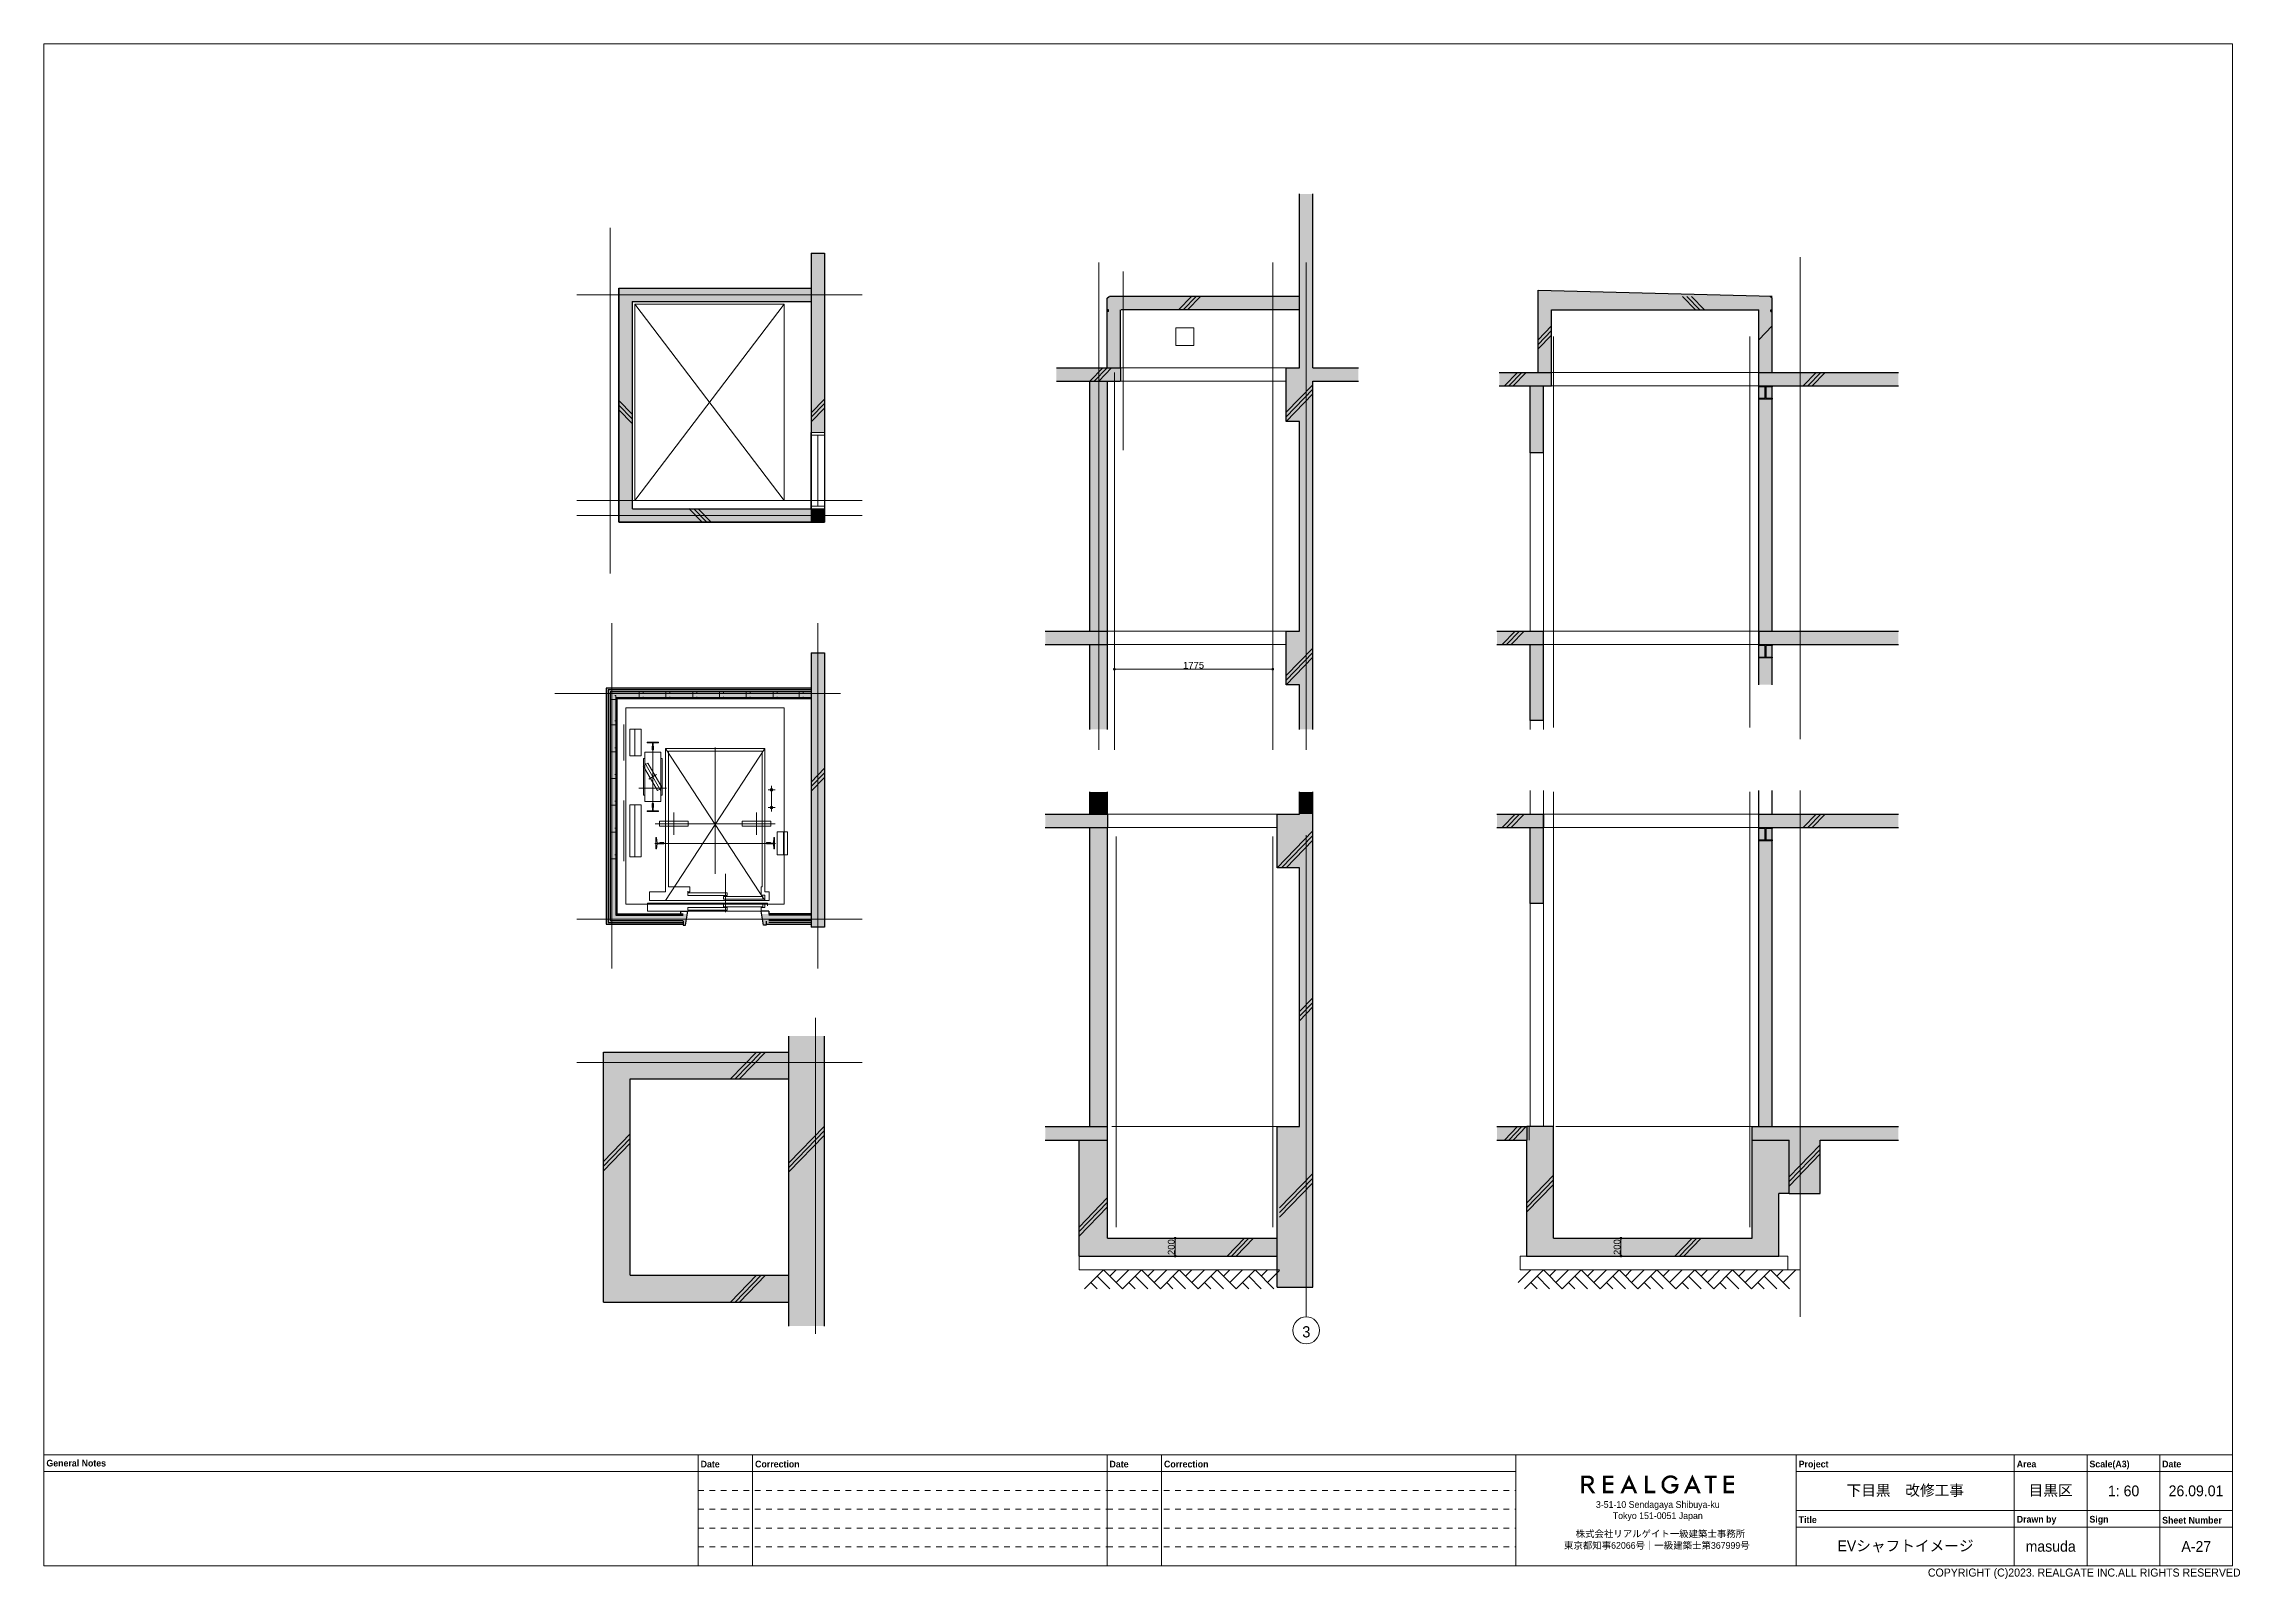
# Paper-space layout 'A-27' of a CAD drawing. Header units: millimetres. Extents: x -204 to 206, y -144 to 143.
# The model-space entities are those that its viewports show. They can reach past a viewport. Long polylines and large blocks are cut down to what shows.
import ezdxf

# ---------------------------------------------------------------- set-up
doc = ezdxf.new("R2010")
doc.units = ezdxf.units.MM
doc.header["$PDMODE"] = 1
doc.header["$PDSIZE"] = -2
doc.linetypes.add('ラインタイプ-6', pattern=[5.291531, 3.175, -1.058062, 0.352704, -0.705764])
doc.linetypes.add('短破線', pattern=[2.116125, 1.058062, -1.058062])
for name, color, linetype, lineweight in [('00_一般', 7, 'Continuous', 5), ('07_文字・記号', 7, 'Continuous', 9), ('_塗（エリア） (2D)', 7, 'Continuous', 5), ('_塗（壁） (2D)', 7, 'Continuous', 5), ('_平面図(既存部) (2D)', 7, 'Continuous', 5), ('_平面図（新設） (2D)', 7, 'Continuous', 5), ('_文字・記号 (2D)', 7, 'Continuous', 5), ('一般', 7, 'Continuous', 5), ('寸法', 7, 'Continuous', 5)]:
    doc.layers.add(name, color=color, linetype=linetype, lineweight=lineweight)
for name, color, linetype, lineweight, true_color in [('02_0.25', 1, 'Continuous', 25, 0xff0000), ('03_0.15', 7, 'Continuous', 15, 0x990099), ('04_0.10', 7, 'Continuous', 9, 0x0099ff), ('06一点鎖線', 7, 'ラインタイプ-6', 9, 0x9999ff), ('08_ハッチ・色', 7, 'Continuous', 5, 0x888888)]:
    doc.layers.add(name, color=color, linetype=linetype, lineweight=lineweight, true_color=true_color)
doc.styles.add('Helvetica', font='')
doc.styles.add('Hiragino Sans W3', font='', dxfattribs={"bigfont": 'Hiragino Sans W3'})
doc.styles.add('ＭＳ Ｐゴシック', font='MS PGothic.ttf')
doc.styles.add('ＭＳ Ｐゴシック (bold)', font='')
doc.styles.get('Helvetica').set_extended_font_data('Helvetica')
doc.styles.get('Hiragino Sans W3').set_extended_font_data('Hiragino Sans W3')
doc.styles.get('ＭＳ Ｐゴシック (bold)').set_extended_font_data('ＭＳ Ｐゴシック', bold=True)
doc.dimstyles.new('apldw', dxfattribs={"dimtxt": 161.781684, "dimasz": 0.500745, "dimexe": 0, "dimexo": 1.59, "dimgap": 0.1, "dimtad": 1, "dimdsep": 46, "dimtxsty": 'Hiragino Sans W3', "dimblk": 'DOT', "dimblk1": 'DOT', "dimblk2": 'DOT', "dimcen": 0, "dimazin": 0, "dimtfac": 0.1, "dimtix": 1, "dimtmove": 0, "dimatfit": 0, "dimldrblk": 'VW_CROSS', "dimfxl": 1, "dimfrac": 2, "dimtolj": 1, "dimarcsym": 0})

psp = doc.layouts.new('A-27')

# ---------------------------------------------------------------- texts
at = {"layer": '00_一般', "insert": (197.6, -137.64), "char_height": 2.01, "attachment_point": 5, "line_spacing_factor": 0.99804, "style": 'ＭＳ Ｐゴシック'}
psp.add_mtext('A-27', dxfattribs=at)
at = {"layer": '一般', "insert": (143.29, -137.64), "char_height": 2.01, "attachment_point": 5, "line_spacing_factor": 0.99804, "style": 'ＭＳ Ｐゴシック'}
psp.add_mtext('EVシャフトイメージ', dxfattribs=at)

msp = doc.modelspace()

# ---------------------------------------------------------------- blocks, each defined once
blk = doc.blocks.new('グループ-3')
at = {"layer": '一般', "linetype": 'Continuous', "lineweight": 0, "true_color": 0x221814}
h = blk.add_hatch(color=250, dxfattribs=at)
h.paths.add_polyline_path([(84.4, -126.31), (84.44, -126.31), (84.5, -126.28), (84.57, -126.26), (84.63, -126.23), (84.69, -126.19), (84.74, -126.16), (84.8, -126.12), (84.85, -126.07), (84.89, -126.02), (84.92, -125.99), (84.94, -125.96), (84.98, -125.9), (85.01, -125.85), (85.04, -125.79), (85.06, -125.74), (85.08, -125.7), (85.09, -125.65), (85.1, -125.61), (85.11, -125.57), (85.11, -125.53), (85.11, -125.49), (85.11, -125.46), (85.11, -125.42), (85.12, -125.39), (85.12, -125.36), (85.11, -125.34), (85.11, -125.31), (85.11, -125.29), (85.11, -125.26), (85.1, -125.23), (85.1, -125.2), (85.09, -125.17), (85.09, -125.13), (85.08, -125.1), (85.07, -125.06), (85.06, -125.02), (85.04, -124.98), (85.02, -124.93), (84.99, -124.89), (84.96, -124.84), (84.92, -124.79), (84.88, -124.75), (84.83, -124.69), (84.8, -124.67), (84.78, -124.65), (84.72, -124.61), (84.66, -124.57), (84.6, -124.54), (84.54, -124.51), (84.48, -124.49), (84.43, -124.47), (84.37, -124.46), (84.31, -124.45), (84.26, -124.45), (84.21, -124.44), (84.16, -124.44), (84.12, -124.43), (84.08, -124.43), (84.04, -124.43), (84.01, -124.43), (83.98, -124.42), (83.95, -124.42), (83.93, -124.42), (83.91, -124.42), (83.89, -124.42), (83.88, -124.42), (83.87, -124.42), (83.87, -124.42), (83.86, -124.42), (83.86, -124.42), (83.86, -124.42), (83.86, -124.42), (83.86, -124.42), (83.85, -124.42), (83.84, -124.42), (83.84, -124.42), (83.83, -124.42), (83.82, -124.42), (83.81, -124.42), (83.79, -124.42), (83.78, -124.42), (83.76, -124.42), (83.75, -124.42), (83.73, -124.42), (83.71, -124.42), (83.68, -124.42), (83.66, -124.42), (83.64, -124.42), (83.61, -124.42), (83.59, -124.42), (83.56, -124.42), (83.54, -124.42), (83.51, -124.42), (83.28, -124.42), (82.8, -124.42), (82.8, -127.72), (83.29, -127.72), (83.29, -126.37), (83.88, -126.37), (84.8, -127.72), (85.4, -127.72)])
h.paths.add_polyline_path([(83.29, -125.94), (83.29, -124.89), (83.96, -124.89), (84.05, -124.89), (84.12, -124.9), (84.19, -124.91), (84.26, -124.92), (84.32, -124.94), (84.38, -124.96), (84.43, -124.99), (84.47, -125.02), (84.51, -125.05), (84.54, -125.09), (84.57, -125.13), (84.6, -125.18), (84.62, -125.23), (84.63, -125.28), (84.64, -125.34), (84.64, -125.4), (84.64, -125.47), (84.63, -125.53), (84.62, -125.58), (84.6, -125.63), (84.57, -125.68), (84.54, -125.73), (84.51, -125.77), (84.47, -125.8), (84.42, -125.83), (84.37, -125.86), (84.31, -125.88), (84.25, -125.9), (84.18, -125.92), (84.11, -125.93), (84.03, -125.93), (83.94, -125.94)])
for points in [[(88.78, -124.89), (87.32, -124.89), (87.32, -125.68), (88.74, -125.68), (88.74, -126.15), (87.32, -126.15), (87.32, -127.25), (88.78, -127.25), (88.78, -127.72), (86.83, -127.72), (86.83, -124.42), (88.78, -124.42)], [(95.16, -124.42), (95.16, -127.25), (96.6, -127.25), (96.6, -127.72), (94.67, -127.72), (94.67, -124.42)], [(99.6, -126), (100.94, -126), (100.94, -126.01), (100.94, -126.02), (100.94, -126.03), (100.94, -126.04), (100.94, -126.04), (100.94, -126.05), (100.94, -126.06), (100.94, -126.07), (100.94, -126.08), (100.94, -126.09), (100.94, -126.09), (100.94, -126.1), (100.94, -126.1), (100.94, -126.1), (100.94, -126.1), (100.94, -126.1), (100.94, -126.1), (100.94, -126.1), (100.94, -126.11), (100.94, -126.13), (100.94, -126.15), (100.94, -126.17), (100.93, -126.19), (100.93, -126.23), (100.93, -126.26), (100.93, -126.29), (100.93, -126.32), (100.93, -126.35), (100.92, -126.38), (100.92, -126.41), (100.92, -126.44), (100.92, -126.47), (100.91, -126.49), (100.91, -126.52), (100.9, -126.55), (100.9, -126.58), (100.89, -126.61), (100.88, -126.65), (100.87, -126.68), (100.86, -126.72), (100.85, -126.77), (100.84, -126.81), (100.81, -126.87), (100.79, -126.92), (100.76, -126.97), (100.73, -127.03), (100.7, -127.08), (100.67, -127.13), (100.64, -127.18), (100.6, -127.23), (100.57, -127.27), (100.53, -127.31), (100.42, -127.41), (100.32, -127.5), (100.22, -127.58), (100.12, -127.64), (100.03, -127.69), (99.94, -127.73), (99.85, -127.75), (99.76, -127.76), (99.67, -127.77), (99.59, -127.77), (99.5, -127.77), (99.42, -127.78), (99.34, -127.77), (99.25, -127.77), (99.17, -127.77), (99.09, -127.76), (99, -127.75), (98.91, -127.73), (98.82, -127.69), (98.72, -127.64), (98.62, -127.58), (98.52, -127.51), (98.41, -127.42), (98.29, -127.32), (98.25, -127.28), (98.21, -127.24), (98.12, -127.12), (98.03, -127.01), (97.96, -126.9), (97.9, -126.8), (97.86, -126.7), (97.82, -126.6), (97.8, -126.51), (97.79, -126.42), (97.78, -126.34), (97.78, -126.25), (97.78, -126.16), (97.78, -126.08), (97.78, -125.99), (97.78, -125.9), (97.78, -125.81), (97.79, -125.73), (97.8, -125.64), (97.82, -125.54), (97.86, -125.45), (97.91, -125.34), (97.97, -125.24), (98.04, -125.13), (98.12, -125.02), (98.22, -124.9), (98.26, -124.86), (98.3, -124.82), (98.4, -124.74), (98.49, -124.66), (98.58, -124.6), (98.66, -124.55), (98.74, -124.5), (98.82, -124.47), (98.89, -124.44), (98.96, -124.42), (99.02, -124.41), (99.09, -124.4), (99.14, -124.39), (99.2, -124.38), (99.25, -124.37), (99.29, -124.37), (99.33, -124.36), (99.37, -124.36), (99.4, -124.36), (99.43, -124.36), (99.46, -124.36), (99.49, -124.36), (99.52, -124.36), (99.54, -124.36), (99.56, -124.36), (99.58, -124.36), (99.6, -124.36), (99.62, -124.36), (99.64, -124.37), (99.66, -124.37), (99.69, -124.37), (99.72, -124.38), (99.75, -124.38), (99.78, -124.39), (99.82, -124.39), (99.86, -124.4), (99.9, -124.41), (99.94, -124.43), (99.98, -124.44), (100.03, -124.46), (100.08, -124.47), (100.13, -124.5), (100.17, -124.52), (100.21, -124.53), (100.26, -124.56), (100.31, -124.59), (100.35, -124.62), (100.39, -124.65), (100.43, -124.67), (100.46, -124.7), (100.49, -124.73), (100.52, -124.75), (100.55, -124.78), (100.58, -124.8), (100.6, -124.83), (100.63, -124.85), (100.65, -124.87), (100.67, -124.9), (100.7, -124.92), (100.72, -124.94), (100.74, -124.96), (100.76, -124.98), (100.77, -125), (100.78, -125.01), (100.79, -125.02), (100.79, -125.03), (100.79, -125.03), (100.79, -125.03), (100.79, -125.03), (100.79, -125.03), (100.78, -125.04), (100.78, -125.04), (100.78, -125.04), (100.77, -125.04), (100.77, -125.05), (100.76, -125.05), (100.76, -125.06), (100.75, -125.07), (100.74, -125.07), (100.74, -125.08), (100.73, -125.09), (100.72, -125.1), (100.71, -125.11), (100.69, -125.12), (100.68, -125.13), (100.67, -125.15), (100.66, -125.16), (100.64, -125.17), (100.63, -125.18), (100.62, -125.2), (100.6, -125.21), (100.59, -125.22), (100.58, -125.23), (100.57, -125.25), (100.55, -125.26), (100.54, -125.27), (100.53, -125.28), (100.52, -125.29), (100.52, -125.3), (100.51, -125.3), (100.5, -125.31), (100.49, -125.32), (100.49, -125.32), (100.48, -125.33), (100.48, -125.33), (100.47, -125.34), (100.47, -125.34), (100.46, -125.34), (100.46, -125.35), (100.46, -125.35), (100.45, -125.35), (100.45, -125.36), (100.45, -125.36), (100.45, -125.36), (100.45, -125.37), (100.45, -125.37), (100.45, -125.37), (100.45, -125.37), (100.44, -125.37), (100.43, -125.36), (100.42, -125.34), (100.41, -125.33), (100.4, -125.31), (100.38, -125.29), (100.36, -125.26), (100.34, -125.24), (100.32, -125.22), (100.3, -125.2), (100.29, -125.18), (100.27, -125.16), (100.25, -125.14), (100.23, -125.13), (100.21, -125.11), (100.19, -125.09), (100.17, -125.07), (100.14, -125.05), (100.11, -125.03), (100.08, -125.01), (100.04, -124.98), (100, -124.96), (99.96, -124.93), (99.92, -124.91), (99.88, -124.89), (99.84, -124.87), (99.79, -124.86), (99.75, -124.85), (99.7, -124.84), (99.65, -124.84), (99.6, -124.83), (99.55, -124.83), (99.5, -124.83), (99.45, -124.83), (99.39, -124.83), (99.33, -124.83), (99.28, -124.84), (99.22, -124.84), (99.15, -124.85), (99.09, -124.87), (99.02, -124.89), (98.95, -124.93), (98.88, -124.97), (98.8, -125.02), (98.72, -125.08), (98.64, -125.15), (98.61, -125.19), (98.57, -125.22), (98.51, -125.3), (98.45, -125.38), (98.4, -125.46), (98.36, -125.54), (98.32, -125.61), (98.3, -125.68), (98.28, -125.75), (98.27, -125.82), (98.27, -125.88), (98.27, -125.95), (98.27, -126.01), (98.27, -126.08), (98.27, -126.14), (98.27, -126.21), (98.27, -126.28), (98.28, -126.34), (98.29, -126.41), (98.3, -126.48), (98.33, -126.55), (98.37, -126.63), (98.42, -126.7), (98.47, -126.78), (98.54, -126.86), (98.61, -126.95), (98.65, -126.98), (98.69, -127.02), (98.77, -127.08), (98.84, -127.14), (98.92, -127.18), (98.99, -127.22), (99.05, -127.25), (99.12, -127.28), (99.18, -127.29), (99.23, -127.3), (99.29, -127.31), (99.34, -127.31), (99.39, -127.31), (99.44, -127.31), (99.49, -127.31), (99.53, -127.31), (99.58, -127.31), (99.62, -127.3), (99.66, -127.3), (99.71, -127.28), (99.76, -127.27), (99.81, -127.24), (99.87, -127.22), (99.92, -127.18), (99.98, -127.14), (100.05, -127.1), (100.08, -127.07), (100.12, -127.04), (100.16, -127), (100.19, -126.96), (100.22, -126.92), (100.25, -126.88), (100.28, -126.85), (100.3, -126.82), (100.31, -126.79), (100.33, -126.76), (100.34, -126.73), (100.35, -126.7), (100.36, -126.68), (100.37, -126.65), (100.38, -126.63), (100.38, -126.6), (100.39, -126.58), (100.39, -126.56), (100.4, -126.53), (100.4, -126.51), (100.41, -126.5), (100.41, -126.49), (100.41, -126.48), (100.41, -126.47), (100.41, -126.47), (100.4, -126.47), (100.4, -126.47), (100.4, -126.47), (100.39, -126.47), (100.39, -126.47), (100.38, -126.47), (100.37, -126.47), (100.37, -126.47), (100.36, -126.47), (100.35, -126.47), (100.34, -126.47), (100.33, -126.47), (100.31, -126.47), (100.3, -126.47), (100.28, -126.47), (100.26, -126.47), (100.24, -126.47), (100.22, -126.47), (100.2, -126.47), (100.17, -126.47), (100.15, -126.47), (100.13, -126.47), (100.1, -126.47), (100.08, -126.47), (100.05, -126.47), (100.03, -126.47), (100, -126.47), (99.98, -126.47), (99.95, -126.47), (99.93, -126.47), (99.9, -126.47), (99.88, -126.47), (99.85, -126.47), (99.83, -126.47), (99.81, -126.47), (99.78, -126.47), (99.76, -126.47), (99.74, -126.47), (99.72, -126.47), (99.71, -126.47), (99.69, -126.47), (99.67, -126.47), (99.66, -126.47), (99.64, -126.47), (99.63, -126.47), (99.62, -126.47), (99.61, -126.47), (99.6, -126.47), (99.6, -126.47)], [(107.19, -124.89), (107.19, -127.72), (106.7, -127.72), (106.7, -124.89), (105.8, -124.89), (105.8, -124.42), (108.09, -124.42), (108.09, -124.89)], [(111.32, -124.89), (109.86, -124.89), (109.86, -125.68), (111.28, -125.68), (111.28, -126.15), (109.86, -126.15), (109.86, -127.25), (111.32, -127.25), (111.32, -127.72), (109.37, -127.72), (109.37, -124.42), (111.32, -124.42)]]:
    blk.add_hatch(color=250, dxfattribs=at).paths.add_polyline_path(points)
h = blk.add_hatch(color=250, dxfattribs=at)
h.paths.add_polyline_path([(92.36, -126.92), (92.7, -127.72), (93.23, -127.72), (91.69, -124.21), (90.08, -127.72), (90.61, -127.72), (90.97, -126.92)])
h.paths.add_polyline_path([(92.16, -126.45), (91.17, -126.45), (91.68, -125.33)])
h = blk.add_hatch(color=250, dxfattribs=at)
h.paths.add_polyline_path([(104.2, -126.92), (104.54, -127.72), (105.08, -127.72), (103.53, -124.21), (101.93, -127.72), (102.45, -127.72), (102.81, -126.92)])
h.paths.add_polyline_path([(104, -126.45), (103.02, -126.45), (103.52, -125.33)])
blk = doc.blocks.new('グループ-4')
at = {"layer": '一般'}
blk.add_blockref('グループ-3', (0, 0), dxfattribs=at)
at = {"layer": '一般', "color": 7, "transparency": 33554687, "char_height": 1.2563, "line_spacing_factor": 0.99804, "style": 'ＭＳ Ｐゴシック'}
for s, insert, attachment_point in [('3-51-10 Sendagaya Shibuya-ku\\PTokyo 151-0051 Japan', (97.06, -131.05), 5), ('株式会社リアルゲイト一級建築士事務所', (81.72, -134.66), 1), ('東京都知事62066号｜一級建築士第367999号', (79.55, -136.83), 1)]:
    blk.add_mtext(s, dxfattribs=dict(at, insert=insert, attachment_point=attachment_point))
blk = doc.blocks.new('(横)図面枠')
at = {"layer": '一般', "color": 7, "linetype": 'Continuous', "lineweight": 5, "transparency": 33554687}
blk.add_line((-204.39, -120.54), (70.56, -120.54), dxfattribs=at)
at = {"layer": '一般', "color": 7, "linetype": 'Continuous', "lineweight": 13, "transparency": 33554687}
for p, q in [((-82.19, -120.54), (-82.19, -141.27)), ((-72.01, -120.54), (-72.01, -141.27)), ((-5.81, -120.54), (-5.81, -141.27)), ((4.37, -120.54), (4.37, -141.27)), ((70.56, -141.27), (70.56, -120.54)), ((122.92, -141.27), (122.92, -120.54)), ((163.66, -141.27), (163.66, -120.54)), ((177.24, -141.27), (177.24, -120.54)), ((190.82, -141.27), (190.82, -120.54)), ((-204.39, -123.65), (70.56, -123.65)), ((122.92, -123.65), (204.39, -123.65)), ((122.92, -130.91), (204.39, -130.91)), ((122.92, -134.02), (204.39, -134.02))]:
    blk.add_line(p, q, dxfattribs=at)
at = {"layer": '一般', "color": 7, "linetype": '短破線', "lineweight": 13, "transparency": 33554687}
for p, q in [((-82.19, -127.18), (-5.81, -127.18)), ((-82.19, -130.7), (-5.81, -130.7)), ((-5.81, -127.18), (70.56, -127.18)), ((-5.81, -130.7), (70.56, -130.7)), ((-82.19, -134.22), (-5.81, -134.22)), ((-5.81, -134.22), (70.56, -134.22)), ((-82.19, -137.75), (-5.81, -137.75)), ((-5.81, -137.75), (70.56, -137.75))]:
    blk.add_line(p, q, dxfattribs=at)
at = {"layer": '一般', "linetype": 'Continuous', "lineweight": 13, "flags": 128}
for points in [[(-204.39, 142.88), (204.39, 142.88), (204.39, -141.27), (-204.39, -141.27)], [(-204.39, -120.54), (204.39, -120.54), (204.39, -141.27), (-204.39, -141.27)]]:
    blk.add_lwpolyline(points, close=True, dxfattribs=at)
at = {"layer": '一般', "color": 7, "linetype": 'Continuous', "lineweight": 5, "transparency": 33554687}
for p in [(143.29, -127.28), (170.45, -127.28), (184.03, -127.28), (197.6, -127.28), (143.29, -137.64), (170.45, -137.64), (184.03, -137.64), (197.6, -137.64)]:
    blk.add_point(p, dxfattribs=at)
at = {"layer": '一般', "color": 7, "transparency": 33554687}
blk.add_blockref('グループ-4', (0, 0), dxfattribs=at)
at = {"layer": '一般', "color": 7, "transparency": 33554687, "line_spacing_factor": 1.014956, "style": 'ＭＳ Ｐゴシック (bold)'}
for s, insert, char_height, attachment_point in [(' General Notes', (-204.39, -122.1), 1.2563, 4), (' Date', (-82.19, -121.64), 1.256, 1), (' Correction', (-72.01, -121.64), 1.2563, 1), (' Date', (-5.81, -121.64), 1.256, 1), (' Correction', (4.37, -121.64), 1.2563, 1), (' Project', (122.92, -121.64), 1.256, 1), (' Area', (163.66, -121.63), 1.256, 1), (' Scale(A3)', (177.24, -121.63), 1.256, 1), (' Date', (190.82, -121.63), 1.256, 1), (' Title', (122.92, -132.03), 1.256, 1), (' Drawn by', (163.66, -131.94), 1.256, 1), (' Sign', (177.24, -131.94), 1.256, 1), (' Sheet Number', (190.82, -132.12), 1.2563, 1)]:
    blk.add_mtext(s, dxfattribs=dict(at, insert=insert, char_height=char_height, attachment_point=attachment_point))
at = {"layer": '一般', "line_spacing_factor": 0.99804, "style": 'ＭＳ Ｐゴシック'}
for s, insert, char_height, attachment_point in [('下目黒\u3000改修工事', (143.29, -127.28), 2.01, 5), ('目黒区', (170.45, -127.28), 2.01, 5), ('1:125', (184.03, -127.28), 2.01, 5), ('25.07.01', (197.6, -127.28), 2.01, 5), ('masuda', (170.45, -137.64), 2.01, 5), ('COPYRIGHT (C)2023. REALGATE INC.ALL RIGHTS RESERVED', (147.52, -141.77), 1.5076, 1)]:
    blk.add_mtext(s, dxfattribs=dict(at, insert=insert, char_height=char_height, attachment_point=attachment_point))
at = {"color": 255, "linetype": 'Continuous', "lineweight": 13}
blk.add_wipeout([(192.08, -128.94), (203.12, -128.94), (203.12, -125.61), (192.08, -125.61)], dxfattribs=at).dxf.layer = '一般'
at = {"layer": '一般', "insert": (197.6, -127.28), "char_height": 2.01, "attachment_point": 5, "line_spacing_factor": 0.99804, "style": 'ＭＳ Ｐゴシック'}
blk.add_mtext('26.09.01', dxfattribs=at)
blk = doc.blocks.new('塗（エリア） (2D)')
at = {"layer": '02_0.25', "color": 253, "linetype": 'Continuous'}
blk.add_solid([(-27869, 98986), (-27569, 98986), (-27869, 99586), (-27569, 99586)], dxfattribs=at)
blk = doc.blocks.new('グループ-288')
at = {"layer": '08_ハッチ・色', "color": 160}
for points in [[(-33194, 95998), (-35485, 95998), (-33194, 95879), (-35485, 95879)], [(-35485, 95879), (-35485, 93469), (-35369, 95879), (-35369, 93469)], [(-34602, 93353), (-35485, 93353), (-34574, 93469), (-35485, 93469)], [(-33729, 93353), (-33194, 93352), (-33748, 93470), (-33194, 93469)]]:
    blk.add_solid(points, dxfattribs=at)
blk = doc.blocks.new('塗（壁） (2D)')
at = {"layer": '02_0.25', "color": 253, "linetype": 'Continuous'}
for points in [[(-25481, 99386), (-24896, 99386), (-25481, 99536), (-24896, 99536)], [(-22573, 99386), (-21007, 99386), (-22573, 99536), (-21007, 99536)], [(-30569, 96486), (-29869, 96486), (-30569, 96636), (-29869, 96636)], [(-25507, 96486), (-24983, 96486), (-25507, 96636), (-24983, 96636)], [(-22573, 96486), (-21007, 96486), (-22573, 96636), (-21007, 96636)], [(-25507, 94437), (-24983, 94437), (-25507, 94587), (-24983, 94587)], [(-22573, 94437), (-21007, 94437), (-22573, 94587), (-21007, 94587)], [(-33444, 88853), (-33044, 88853), (-33444, 92102), (-33044, 92102)], [(-25507, 90937), (-25172, 90937), (-25507, 91087), (-25172, 91087)], [(-22647, 90937), (-22232, 90937), (-22647, 91087), (-22232, 91087)], [(-22232, 90337), (-21882, 90337), (-22232, 91087), (-21882, 91087)], [(-21882, 90937), (-21007, 90937), (-21882, 91087), (-21007, 91087)]]:
    blk.add_solid(points, dxfattribs=at)
at = {"layer": '02_0.25', "color": 150, "linetype": 'Continuous', "true_color": 0x009dff}
for points in [[(-25133, 95636), (-24983, 95636), (-25133, 96486), (-24983, 96486)], [(-22573, 96036), (-22423, 96036), (-22573, 96486), (-22423, 96486)], [(-25133, 93587), (-24983, 93587), (-25133, 94437), (-24983, 94437)], [(-22573, 94437), (-22423, 94437), (-22573, 91087), (-22423, 91087)], [(-35519, 91622), (-33444, 91622), (-35519, 91922), (-33444, 91922)], [(-35519, 89122), (-35219, 89122), (-35519, 91622), (-35219, 91622)], [(-25173, 89637), (-24873, 89637), (-25173, 91087), (-24873, 91087)], [(-22647, 90337), (-22232, 90337), (-22647, 90937), (-22232, 90937)], [(-22647, 89637), (-22347, 89637), (-22647, 90337), (-22347, 90337)], [(-24873, 89637), (-22647, 89637), (-24873, 89837), (-22647, 89837)], [(-35229, 89122), (-33444, 89122), (-35229, 89422), (-33444, 89422)]]:
    blk.add_solid(points, dxfattribs=at)
at = {"layer": '08_ハッチ・色', "color": 253, "linetype": 'Continuous'}
for points in [[(-27719, 101536), (-27569, 101536), (-27719, 99586), (-27569, 99586)], [(-33194, 98862), (-33044, 98862), (-33194, 100872), (-33044, 100872)], [(-30444, 99436), (-29724, 99436), (-30444, 99586), (-29724, 99586)], [(-27569, 99436), (-27059, 99436), (-27569, 99586), (-27059, 99586)], [(-27719, 96636), (-27569, 96636), (-27719, 99086), (-27569, 99086)], [(-33194, 97858), (-33044, 97858), (-33194, 98008), (-33044, 98008)], [(-27869, 96036), (-27569, 96036), (-27869, 96636), (-27569, 96636)], [(-33194, 93319), (-33044, 93319), (-33194, 96394), (-33044, 96394)], [(-27719, 95536), (-27569, 95536), (-27719, 96036), (-27569, 96036)], [(-27719, 94587), (-27569, 94587), (-27719, 94837), (-27569, 94837)], [(-30569, 94437), (-29869, 94437), (-30569, 94587), (-29869, 94587)], [(-27969, 93987), (-27569, 93987), (-27969, 94587), (-27569, 94587)], [(-27719, 91087), (-27569, 91087), (-27719, 93987), (-27569, 93987)], [(-30569, 90937), (-29869, 90937), (-30569, 91087), (-29869, 91087)], [(-27969, 89287), (-27569, 89287), (-27969, 91087), (-27569, 91087)]]:
    blk.add_solid(points, dxfattribs=at)
at = {"layer": '08_ハッチ・色', "color": 150, "linetype": 'Continuous', "true_color": 0x009dff}
for points in [[(-35349, 97858), (-35199, 97858), (-35349, 100481), (-35199, 100481)], [(-35349, 100331), (-33194, 100331), (-35349, 100481), (-33194, 100481)], [(-22423, 100386), (-25046, 100456), (-22423, 100236), (-25046, 100236)], [(-29874, 100236), (-27719, 100236), (-29874, 100386), (-27719, 100386)], [(-29874, 99586), (-29724, 99586), (-29874, 100236), (-29724, 100236)], [(-25046, 99536), (-24896, 99536), (-25046, 100236), (-24896, 100236)], [(-22573, 99536), (-22423, 99536), (-22573, 100236), (-22423, 100236)], [(-30069, 96636), (-29869, 96636), (-30069, 99536), (-29869, 99536)], [(-25133, 98636), (-24983, 98636), (-25133, 99386), (-24983, 99386)], [(-22573, 96636), (-22423, 96636), (-22573, 99386), (-22423, 99386)], [(-35344, 97858), (-33194, 97858), (-35344, 98008), (-33194, 98008)], [(-30069, 95536), (-29869, 95536), (-30069, 96486), (-29869, 96486)], [(-30069, 94587), (-29869, 94587), (-30069, 94837), (-29869, 94837)], [(-30069, 91087), (-29869, 91087), (-30069, 94437), (-29869, 94437)], [(-30189, 89637), (-29869, 89637), (-30189, 90937), (-29869, 90937)], [(-29869, 89637), (-27969, 89637), (-29869, 89837), (-27969, 89837)]]:
    blk.add_solid(points, dxfattribs=at)
at = {"layer": '02_0.25', "color": 7}
blk.add_blockref('グループ-288', (0, 0), dxfattribs=at)
blk = doc.blocks.new('グループ-111')
at = {"layer": '03_0.15', "transparency": 33554687}
blk.add_line((-33119, 98833), (-33119, 98037), dxfattribs=at)
at = {"layer": '03_0.15', "flags": 128}
for points in [[(-33044, 98862), (-33044, 98833), (-33194, 98833), (-33194, 98862)], [(-33044, 98037), (-33044, 98008), (-33194, 98008), (-33194, 98037)]]:
    blk.add_lwpolyline(points, close=True, dxfattribs=at)
at = {"layer": '04_0.10', "transparency": 33554687}
for p, q in [((-33194, 98833), (-33194, 98037)), ((-33044, 98833), (-33044, 98037))]:
    blk.add_line(p, q, dxfattribs=at)
blk = doc.blocks.new('平面図(既存部) (2D)')
at = {"layer": '02_0.25'}
for p, q in [((-27718.971, 99586.465), (-27718.971, 101536.465)), ((-27568.971, 99586.465), (-27568.971, 101536.465)), ((-33193.728, 100872.067), (-33043.728, 100872.067)), ((-33193.728, 100872.067), (-33193.728, 97858.067)), ((-33043.728, 100872.067), (-33043.728, 97858.067)), ((-30443.971, 99586.465), (-29723.971, 99586.465)), ((-29723.971, 99586.465), (-29723.971, 99436.465)), ((-27868.971, 99586.465), (-27718.971, 99586.465)), ((-27868.971, 98986.465), (-27868.971, 99586.465)), ((-27568.971, 99586.465), (-27058.501, 99586.465)), ((-25481.414, 99536.465), (-24895.723, 99536.465)), ((-24895.723, 99386.465), (-24895.723, 99536.465)), ((-22572.723, 99536.465), (-21006.723, 99536.465)), ((-30443.971, 99436.465), (-29723.971, 99436.465)), ((-27568.971, 95536.465), (-27568.971, 99436.465)), ((-27568.971, 99436.465), (-27058.501, 99436.465)), ((-25481.414, 99386.465), (-24895.723, 99386.465)), ((-22572.723, 99386.465), (-21006.723, 99386.465)), ((-27718.971, 98986.465), (-27868.971, 98986.465)), ((-27718.971, 96636.465), (-27718.971, 98986.465)), ((-33193.728, 98008.067), (-33043.564, 98008.067)), ((-33193.728, 97858.067), (-33043.728, 97858.067)), ((-30568.971, 96636.465), (-29868.971, 96636.465)), ((-30568.971, 96486.465), (-29868.971, 96486.465)), ((-29868.971, 96486.465), (-29868.971, 96636.465)), ((-27868.971, 96636.465), (-27718.971, 96636.465)), ((-27868.971, 96036.465), (-27868.971, 96636.465)), ((-25507.414, 96636.465), (-24982.723, 96636.465)), ((-25507.414, 96486.465), (-24982.723, 96486.465)), ((-24982.723, 96486.465), (-24982.723, 96636.465)), ((-22572.723, 96636.465), (-21006.723, 96636.465)), ((-22572.723, 96636.465), (-22572.723, 96486.465)), ((-22572.723, 96636.465), (-22572.723, 96486.465)), ((-22572.723, 96486.465), (-21006.723, 96486.465)), ((-33193.728, 96394.452), (-33193.728, 93319.452)), ((-33193.728, 96394.452), (-33043.728, 96394.452)), ((-33043.728, 96394.452), (-33043.728, 93319.452)), ((-27718.971, 96036.465), (-27868.971, 96036.465)), ((-27718.971, 95536.465), (-27718.971, 96036.465)), ((-27718.971, 94586.809), (-27718.971, 94836.809)), ((-27568.971, 89286.809), (-27568.971, 94836.809)), ((-30568.971, 94586.809), (-29868.971, 94586.809)), ((-29868.971, 94586.809), (-29868.971, 94436.809)), ((-27968.971, 94586.809), (-27718.971, 94586.809)), ((-27968.971, 93986.809), (-27968.971, 94586.809)), ((-25507.414, 94586.809), (-24982.723, 94586.809)), ((-24982.723, 94586.809), (-24982.723, 94436.809)), ((-22572.723, 94586.809), (-21006.723, 94586.809)), ((-22572.723, 94436.809), (-22572.723, 94586.809)), ((-30568.971, 94436.809), (-29868.971, 94436.809)), ((-25507.414, 94436.809), (-24982.723, 94436.809)), ((-22572.723, 94436.809), (-21006.723, 94436.809)), ((-27718.971, 93986.809), (-27968.971, 93986.809)), ((-27718.971, 91086.809), (-27718.971, 93986.809)), ((-33043.728, 93319.452), (-33193.728, 93319.452)), ((-33443.728, 88852.677), (-33443.728, 92101.809)), ((-33043.728, 88852.677), (-33043.728, 92101.809)), ((-30568.971, 91086.809), (-29868.971, 91086.809)), ((-29868.971, 90486.809), (-29868.971, 91086.809)), ((-27968.971, 91086.809), (-27718.971, 91086.809)), ((-27968.971, 89286.809), (-27968.971, 91086.809)), ((-25507.414, 91086.809), (-25172.723, 91086.809)), ((-25172.723, 91086.809), (-25172.723, 90936.809)), ((-22646.723, 91086.809), (-21006.723, 91086.809)), ((-22646.723, 90936.809), (-22646.723, 91086.809)), ((-30568.971, 90936.809), (-29868.971, 90936.809)), ((-25508.414, 90936.809), (-25172.723, 90936.809)), ((-22646.723, 90936.809), (-22231.723, 90936.809)), ((-22231.723, 90336.809), (-22231.723, 90936.809)), ((-21881.723, 90936.809), (-21006.723, 90936.809)), ((-21881.723, 90336.809), (-21881.723, 90936.809)), ((-22231.723, 90336.809), (-21881.723, 90336.809)), ((-27968.971, 89286.809), (-27568.971, 89286.809))]:
    blk.add_line(p, q, dxfattribs=at)
at = {"layer": '02_0.25', "flags": 128}
blk.add_lwpolyline([(-35348.728, 100481.067), (-33193.728, 100481.067), (-33193.728, 97858.067), (-35348.728, 97858.067)], close=True, dxfattribs=at)
at = {"layer": '04_0.10'}
for p, q in [((-24982.723, 94586.809), (-24982.723, 94436.809)), ((-27718.971, 92375.734), (-27568.971, 92530.095)), ((-27718.971, 92324.28), (-27568.971, 92478.641)), ((-27718.971, 92272.827), (-27568.971, 92427.188)), ((-25422.492, 90936.809), (-25276.729, 91086.809)), ((-25372.492, 90936.809), (-25226.729, 91086.809)), ((-25322.492, 90936.809), (-25176.729, 91086.809)), ((-22231.723, 90522.778), (-21881.723, 90882.954)), ((-22231.723, 90471.325), (-21881.723, 90831.5)), ((-22231.723, 90419.871), (-21881.723, 90780.047))]:
    blk.add_line(p, q, dxfattribs=at)
at = {"layer": '一般'}
for p, q in [((-30068.971, 99436.465), (-29923.209, 99586.465)), ((-30018.971, 99436.465), (-29873.209, 99586.465)), ((-29968.971, 99436.465), (-29824.371, 99586.465)), ((-25422.492, 99386.465), (-25276.729, 99536.465)), ((-25372.492, 99386.465), (-25226.729, 99536.465)), ((-25322.492, 99386.465), (-25176.729, 99536.465)), ((-22072.485, 99386.465), (-21926.723, 99536.465)), ((-22022.485, 99386.465), (-21876.723, 99536.465)), ((-21972.485, 99386.465), (-21826.723, 99536.465)), ((-33043.728, 99237.714), (-33193.728, 99083.353)), ((-27868.971, 99089.372), (-27568.971, 99398.094)), ((-27868.971, 99037.919), (-27568.971, 99346.641)), ((-27868.971, 98986.465), (-27568.971, 99295.187)), ((-33043.728, 99134.807), (-33193.728, 98980.446)), ((-33043.728, 99186.26), (-33190.903, 99034.807)), ((-25448.492, 96486.465), (-25302.729, 96636.465)), ((-25398.492, 96486.465), (-25252.729, 96636.465)), ((-25348.492, 96486.465), (-25202.729, 96636.465)), ((-27868.971, 96139.372), (-27568.971, 96448.094)), ((-27868.971, 96087.919), (-27568.971, 96396.641)), ((-27868.971, 96036.465), (-27568.971, 96345.187)), ((-33040.903, 95101.507), (-33190.903, 94947.146)), ((-33040.903, 95050.053), (-33190.903, 94895.692)), ((-33040.903, 94998.599), (-33190.903, 94844.238)), ((-25448.492, 94436.809), (-25302.729, 94586.809)), ((-25398.492, 94436.809), (-25252.729, 94586.809)), ((-25348.492, 94436.809), (-25202.729, 94586.809)), ((-22072.485, 94436.809), (-21926.723, 94586.809)), ((-22022.485, 94436.809), (-21876.723, 94586.809)), ((-21972.485, 94436.809), (-21826.723, 94586.809)), ((-27968.971, 93986.809), (-27568.971, 94398.438)), ((-27918.971, 93986.809), (-27568.971, 94346.985)), ((-27868.971, 93986.809), (-27568.971, 94295.531)), ((-33443.728, 90681.341), (-33043.728, 91092.971)), ((-33443.728, 90629.888), (-33043.728, 91041.517)), ((-33443.728, 90578.434), (-33043.728, 90990.063)), ((-27943.971, 90175.306), (-27568.971, 90561.208)), ((-27943.971, 90123.852), (-27568.971, 90509.755)), ((-27943.971, 90072.398), (-27568.971, 90458.301))]:
    blk.add_line(p, q, dxfattribs=at)
at = {"layer": '一般', "color": 7, "transparency": 33554687}
blk.add_blockref('グループ-111', (0, 0), dxfattribs=at)
blk = doc.blocks.new('グループ-115')
at = {"layer": '04_0.10'}
for p, q in [((-609, 692), (-609, 292)), ((-484, 642), (-484, 342))]:
    blk.add_line(p, q, dxfattribs=at)
at = {"layer": '04_0.10', "flags": 128}
blk.add_lwpolyline([(-542, 342), (-414, 342), (-414, 642), (-542, 642)], close=True, dxfattribs=at)
blk = doc.blocks.new('グループ-116')
at = {"layer": '04_0.10'}
for p, q in [((-374, 263), (-194, -48)), ((-284, 490), (-284, -274)), ((-140, -1278), (972, 424)), ((-140, 424), (972, -1278)), ((416, -980), (416, 434)), ((-240, 132), (-327, 82)), ((1048, 8), (1048, -282)), ((1088, -38), (1008, -38)), ((1088, -238), (1008, -238)), ((-257, -418), (1090, -418)), ((-47, -291), (-47, -544)), ((880, -291), (880, -544)), ((-259, -638), (1091, -638)), ((531, -1408), (531, -980)), ((-484, -1318), (-343, -1318)), ((1001, -1318), (1181, -1318))]:
    blk.add_line(p, q, dxfattribs=at)
at = {"layer": '04_0.10', "flags": 128}
for points in [[(-280, 452), (-280, 485), (-220, 488), (-220, 496), (-347, 496), (-347, 488), (-288, 485), (-288, 452), (-292, 452), (-292, 408), (-276, 408), (-276, 452)], [(-390, 231), (-230, -46), (-178, -16), (-338, 261)], [(-374, 382), (-374, -168), (-194, -168), (-194, 382)], [(-319, -1278), (-319, -1182), (-140, -1182), (-140, 424), (972, 424), (972, -1182), (1022, -1182), (1022, -1278)], [(-288, -237), (-288, -270), (-347, -274), (-347, -281), (-220, -281), (-220, -274), (-280, -270), (-280, -237), (-276, -237), (-276, -192), (-292, -192), (-292, -237)], [(-207, -391), (-207, -444), (113, -444), (113, -391)], [(720, -391), (720, -444), (1040, -444), (1040, -391)], [(-203, -634), (-236, -634), (-240, -574), (-248, -574), (-248, -701), (-240, -701), (-236, -642), (-203, -642), (-203, -645), (-159, -645), (-159, -630), (-203, -630)], [(1036, -642), (1069, -642), (1072, -701), (1080, -701), (1080, -574), (1072, -574), (1069, -634), (1036, -634), (1036, -630), (991, -630), (991, -645), (1036, -645)], [(111, -1192), (111, -1222), (551, -1222), (551, -1192)], [(111, -1358), (111, -1388), (551, -1388), (551, -1358)], [(511, -1232), (511, -1262), (951, -1262), (951, -1232)], [(511, -1318), (511, -1348), (951, -1348), (951, -1318)]]:
    blk.add_lwpolyline(points, close=True, dxfattribs=at)
for points in [[(-374, 312), (-389, 312), (-389, -98), (-374, -98)], [(-194, 312), (-179, 312), (-179, -98), (-194, -98)], [(-109, -1126), (-109, 394), (941, 394), (941, -1126)], [(-109, -1126), (131, -1126), (131, -1126), (131, -1182), (101, -1182)], [(941, -1126), (931, -1126), (931, -1218), (971, -1218), (971, -1278)], [(1001, -1338), (1001, -1308), (-343, -1308), (-343, -1398), (931, -1398), (931, -1358), (971, -1358), (971, -1308)]]:
    blk.add_lwpolyline(points, dxfattribs=at)
at = {"layer": '04_0.10'}
for centre in [(1048, -38), (1048, -238)]:
    blk.add_circle(centre, 15, dxfattribs=at)
blk = doc.blocks.new('グループ-117')
at = {"layer": '00_一般'}
blk.add_line((935, -1544), (931, -1524), dxfattribs=at)
at = {"layer": '04_0.10'}
for p, q in [((-609, -158), (-609, -838)), ((-484, -209), (-484, -789)), ((-439, -18), (-129, -18)), ((1181, -508), (1181, -768)), ((-609, -1428), (-484, -1428))]:
    blk.add_line(p, q, dxfattribs=at)
at = {"layer": '04_0.10', "flags": 128}
for points in [[(-542, -208), (-542, -788), (-414, -788), (-414, -208)], [(1111, -508), (1111, -768), (1225, -768), (1225, -508)]]:
    blk.add_lwpolyline(points, close=True, dxfattribs=at)
at = {"layer": '04_0.10'}
for name in ['グループ-115', 'グループ-116']:
    blk.add_blockref(name, (0, 0), dxfattribs=at)
blk = doc.blocks.new('シンボル-9 (2D)')
at = {"layer": '02_0.25'}
for p, q in [((1490, 1100), (-804, 1100)), ((-804, 1100), (-804, -1544)), ((1490, 1080), (-784, 1080)), ((-784, 1080), (-784, -1524)), ((1490, 1059), (-762, 1059)), ((-762, 1059), (-762, -1504)), ((1490, 994), (-698, 994)), ((-698, 994), (-698, -1441)), ((1490, 982), (-685, 982)), ((-685, 982), (-685, -1428)), ((-698, -1441), (56, -1441)), ((-685, -1428), (56, -1428)), ((27, -1398), (111, -1398)), ((27, -1398), (27, -1431)), ((84, -1554), (111, -1398)), ((959, -1554), (931, -1398)), ((1016, -1398), (932, -1398)), ((1016, -1398), (1016, -1431)), ((1490, -1428), (1016, -1428)), ((1490, -1441), (1016, -1441)), ((-804, -1544), (56, -1544)), ((-784, -1524), (56, -1524)), ((-762, -1504), (56, -1504)), ((56, -1510), (56, -1554)), ((56, -1554), (84, -1554)), ((987, -1554), (959, -1554)), ((987, -1510), (987, -1554)), ((1490, -1546), (987, -1546)), ((1490, -1504), (1016, -1504)), ((1490, -1524), (1016, -1524))]:
    blk.add_line(p, q, dxfattribs=at)
at = {"layer": '03_0.15', "flags": 128}
for points in [[(-708, 1018), (-698, 1018), (-698, 973), (-762, 973), (-762, 1018), (-752, 1018)], [(-391, 1004), (-391, 994), (-436, 994), (-436, 1059), (-391, 1059), (-391, 1049)], [(-91, 1004), (-91, 994), (-136, 994), (-136, 1059), (-91, 1059), (-91, 1049)], [(209, 1004), (209, 994), (164, 994), (164, 1059), (209, 1059), (209, 1049)], [(509, 1004), (509, 994), (464, 994), (464, 1059), (509, 1059), (509, 1049)], [(809, 1004), (809, 994), (764, 994), (764, 1059), (809, 1059), (809, 1049)], [(1109, 1004), (1109, 994), (1064, 994), (1064, 1059), (1109, 1059), (1109, 1049)], [(1402, 1004), (1402, 994), (1357, 994), (1357, 1059), (1402, 1059), (1402, 1049)], [(-708, 733), (-698, 733), (-698, 688), (-762, 688), (-762, 733), (-752, 733)], [(-708, 433), (-698, 433), (-698, 388), (-762, 388), (-762, 433), (-752, 433)], [(-708, 133), (-698, 133), (-698, 88), (-762, 88), (-762, 133), (-752, 133)], [(-708, -167), (-698, -167), (-698, -212), (-762, -212), (-762, -167), (-752, -167)], [(-708, -467), (-698, -467), (-698, -512), (-762, -512), (-762, -467), (-752, -467)], [(-708, -767), (-698, -767), (-698, -812), (-762, -812), (-762, -767), (-752, -767)]]:
    blk.add_lwpolyline(points, dxfattribs=at)
at = {"layer": '04_0.10', "flags": 128}
blk.add_lwpolyline([(-585, 882), (1190, 882), (1190, -1318), (-585, -1318)], close=True, dxfattribs=at)
at = {"layer": '06一点鎖線'}
blk.add_line((-1381, 1042), (1819, 1042), dxfattribs=at)
at = {"layer": '04_0.10'}
blk.add_blockref('グループ-117', (0, 0), dxfattribs=at)
blk = doc.blocks.new('平面図（新設） (2D)')
at = {"layer": '02_0.25'}
for p, q in [((-35348.728, 100481.067), (-35348.728, 97858.067)), ((-35348.728, 100481.067), (-33193.728, 100481.067)), ((-25045.723, 99536.465), (-25045.723, 100456.465)), ((-25045.723, 100456.465), (-22422.723, 100390.203)), ((-35198.728, 100331.067), (-35198.728, 98008.067)), ((-35198.728, 100331.067), (-33193.728, 100331.067)), ((-29873.971, 100366.465), (-29853.506, 100386.93)), ((-29873.971, 100236.465), (-29873.971, 100366.465)), ((-29873.971, 99586.465), (-29873.971, 100236.465)), ((-29858.971, 100236.465), (-29873.971, 100236.465)), ((-29858.971, 100216.465), (-29873.971, 100216.465)), ((-29858.971, 100216.465), (-29858.971, 100236.465)), ((-27718.971, 100386.465), (-29848.506, 100386.93)), ((-29723.971, 99586.465), (-29723.971, 100236.465)), ((-27718.971, 100236.465), (-29718.971, 100236.465)), ((-24895.723, 99536.465), (-24895.723, 100236.465)), ((-24895.723, 100236.465), (-22572.723, 100236.465)), ((-22572.723, 99536.465), (-22572.723, 100236.465)), ((-22422.723, 100366.465), (-22443.188, 100386.93)), ((-22437.723, 100216.465), (-22437.723, 100236.465)), ((-22437.723, 100236.465), (-22422.723, 100236.465)), ((-22437.723, 100216.465), (-22422.723, 100216.465)), ((-22422.723, 100236.465), (-22422.723, 100366.465)), ((-22422.723, 99536.465), (-22422.723, 100236.465)), ((-22572.723, 99386.465), (-22572.723, 99536.465)), ((-22572.723, 96636.465), (-22572.723, 99486.465)), ((-30068.971, 96636.465), (-30068.971, 99436.465)), ((-29868.971, 96636.465), (-29868.971, 99436.465)), ((-25132.723, 98636.465), (-25132.723, 99386.465)), ((-24982.723, 98636.465), (-24982.723, 99386.465)), ((-22422.723, 96636.465), (-22422.723, 99386.465)), ((-24982.723, 98636.465), (-25132.723, 98636.465)), ((-35193.728, 98008.067), (-33193.728, 98008.067)), ((-35343.728, 97858.067), (-33193.728, 97858.067)), ((-30068.971, 95536.465), (-30068.971, 96486.465)), ((-29868.971, 95536.465), (-29868.971, 96486.465)), ((-25132.723, 95636.465), (-25132.723, 96486.465)), ((-24982.723, 95636.465), (-24982.723, 96486.465)), ((-22572.723, 96486.465), (-22572.723, 96636.465)), ((-22572.723, 96036.465), (-22572.723, 96486.465)), ((-22422.723, 96036.465), (-22422.723, 96486.465)), ((-24982.723, 95636.465), (-25132.723, 95636.465)), ((-30068.971, 94586.809), (-30068.971, 94836.809)), ((-29868.971, 94586.809), (-29868.971, 94836.809)), ((-22572.723, 94586.809), (-22572.723, 94852.332)), ((-22422.723, 94586.809), (-22422.723, 94852.332)), ((-24982.723, 94436.809), (-24982.723, 94586.809)), ((-30068.971, 91086.809), (-30068.971, 94436.809)), ((-29868.971, 91086.809), (-29868.971, 94436.809)), ((-25132.723, 93586.809), (-25132.723, 94436.809)), ((-24982.723, 93586.809), (-24982.723, 94436.809)), ((-22572.723, 91086.809), (-22572.723, 94436.809)), ((-22422.723, 91086.809), (-22422.723, 94436.809)), ((-24982.723, 93586.809), (-25132.723, 93586.809)), ((-35518.728, 89121.809), (-35518.728, 91921.809)), ((-35518.728, 91921.809), (-33443.728, 91921.809)), ((-35218.728, 89421.809), (-35218.728, 91621.809)), ((-35218.728, 91621.809), (-33443.728, 91621.809)), ((-24872.723, 91086.809), (-25172.723, 91086.809)), ((-24872.723, 89836.809), (-24872.723, 91086.809)), ((-30188.971, 89636.809), (-30188.971, 90936.809)), ((-25172.723, 89636.809), (-25172.723, 90936.809)), ((-22646.723, 89836.809), (-22646.723, 90934.89)), ((-29868.971, 89836.809), (-29868.971, 90486.809)), ((-22346.723, 89636.809), (-22346.723, 90336.809)), ((-22231.723, 90336.809), (-22346.723, 90336.809)), ((-30188.971, 89636.809), (-27968.971, 89636.809)), ((-29868.971, 89836.809), (-27968.971, 89836.809)), ((-25173.723, 89636.809), (-22346.723, 89636.809)), ((-24872.723, 89836.809), (-22646.723, 89836.809)), ((-35218.728, 89421.809), (-33443.728, 89421.809)), ((-35518.728, 89121.809), (-33443.728, 89121.809))]:
    blk.add_line(p, q, dxfattribs=at)
at = {"layer": '02_0.25', "linetype": 'Continuous', "transparency": 33554687, "flags": 128}
for points in [[(-22422.723, 99386.465), (-22422.723, 99375.665), (-22484.223, 99375.665, 0.414213562), (-22493.823, 99366.065), (-22493.823, 99256.865, 0.414213562), (-22484.223, 99247.265), (-22422.723, 99247.265), (-22422.723, 99236.465), (-22572.723, 99236.465), (-22572.723, 99247.265), (-22511.223, 99247.265, 0.414213562), (-22501.623, 99256.865), (-22501.623, 99366.065, 0.414213562), (-22511.223, 99375.665), (-22572.723, 99375.665), (-22572.723, 99386.465)], [(-22422.723, 96486.465), (-22422.723, 96475.665), (-22484.223, 96475.665, 0.414213562), (-22493.823, 96466.065), (-22493.823, 96356.865, 0.414213562), (-22484.223, 96347.265), (-22422.723, 96347.265), (-22422.723, 96336.465), (-22572.723, 96336.465), (-22572.723, 96347.265), (-22511.223, 96347.265, 0.414213562), (-22501.623, 96356.865), (-22501.623, 96466.065, 0.414213562), (-22511.223, 96475.665), (-22572.723, 96475.665), (-22572.723, 96486.465)], [(-22422.723, 94436.809), (-22422.723, 94426.009), (-22484.223, 94426.009, 0.414213562), (-22493.823, 94416.409), (-22493.823, 94307.209, 0.414213562), (-22484.223, 94297.609), (-22422.723, 94297.609), (-22422.723, 94286.809), (-22572.723, 94286.809), (-22572.723, 94297.609), (-22511.223, 94297.609, 0.414213562), (-22501.623, 94307.209), (-22501.623, 94416.409, 0.414213562), (-22511.223, 94426.009), (-22572.723, 94426.009), (-22572.723, 94436.809)]]:
    blk.add_lwpolyline(points, format="xyb", close=True, dxfattribs=at)
at = {"layer": '04_0.10'}
for p, q in [((-35168.728, 100301.067), (-35168.728, 98101.067)), ((-33493.728, 100301.067), (-35168.728, 100301.067)), ((-33493.728, 100301.067), (-33493.728, 98101.067)), ((-29074.498, 100236.465), (-28928.735, 100386.465)), ((-29024.498, 100236.465), (-28878.735, 100386.465)), ((-28974.498, 100236.465), (-28828.735, 100386.465)), ((-23281.197, 100236.465), (-23426.959, 100386.465)), ((-23231.197, 100236.465), (-23376.959, 100386.465)), ((-23181.197, 100236.465), (-23326.959, 100386.465)), ((-25045.723, 99901.465), (-24895.723, 100055.826)), ((-25045.723, 99850.012), (-24895.723, 100004.372)), ((-25045.723, 99798.558), (-24895.723, 99952.919)), ((-22572.723, 99901.465), (-22422.723, 100055.826)), ((-27868.971, 99586.465), (-29718.971, 99586.465)), ((-22572.723, 99536.465), (-24895.723, 99536.465)), ((-35348.728, 99220.714), (-35198.728, 99066.353)), ((-27868.971, 99436.465), (-29718.971, 99436.465)), ((-22572.723, 99386.465), (-24895.723, 99386.465)), ((-35348.728, 99169.26), (-35201.554, 99017.807)), ((-35348.728, 99117.807), (-35198.728, 98963.446)), ((-25132.723, 98636.465), (-25132.723, 96636.465)), ((-24982.723, 98636.465), (-24982.723, 96636.465)), ((-33493.728, 98101.067), (-35168.728, 98101.067)), ((-34562.51, 98012.428), (-34412.51, 97858.067)), ((-34508.272, 98008.067), (-34361.097, 97856.613)), ((-34458.272, 98008.067), (-34308.272, 97853.706)), ((-27868.971, 96636.465), (-29868.971, 96636.465)), ((-27868.971, 96486.465), (-29868.971, 96486.465)), ((-22572.723, 96636.465), (-24982.723, 96636.465)), ((-22572.723, 96486.465), (-24982.723, 96486.465)), ((-25132.723, 95636.465), (-25132.723, 95536.465)), ((-24982.723, 95636.465), (-24982.723, 95536.465)), ((-25132.723, 94852.332), (-25132.723, 94586.809)), ((-24982.723, 94852.332), (-24982.723, 94586.809)), ((-27868.971, 94586.809), (-29868.971, 94586.809)), ((-22572.723, 94586.809), (-24982.723, 94586.809)), ((-27968.971, 94436.809), (-29868.971, 94436.809)), ((-22572.723, 94436.809), (-24982.723, 94436.809)), ((-25132.723, 93586.809), (-25132.723, 91086.809)), ((-24982.723, 93586.809), (-24982.723, 91086.809)), ((-34095.211, 91621.809), (-33803.687, 91921.809)), ((-34045.211, 91621.809), (-33753.687, 91921.809)), ((-33995.211, 91621.809), (-33703.687, 91921.809)), ((-27968.971, 91086.809), (-29823.971, 91086.809)), ((-25146.723, 90936.809), (-25146.723, 91086.809)), ((-22646.723, 91086.809), (-24846.723, 91086.809)), ((-35518.728, 90695.717), (-35218.728, 91004.438)), ((-35518.728, 90644.263), (-35218.728, 90952.985)), ((-35518.728, 90592.809), (-35218.728, 90901.531)), ((-25172.723, 90233.536), (-24872.723, 90542.258)), ((-25172.723, 90182.083), (-24872.723, 90490.805)), ((-25172.723, 90130.629), (-24872.723, 90439.351)), ((-30188.971, 89961.861), (-29868.971, 90291.165)), ((-30188.971, 89910.407), (-29868.971, 90239.711)), ((-30188.971, 89858.954), (-29868.971, 90188.257)), ((-30188.971, 89483.293), (-30188.971, 89636.809)), ((-30043.971, 89636.809), (-29943.971, 89636.809)), ((-28530.567, 89636.809), (-28336.218, 89836.809)), ((-28480.567, 89636.809), (-28286.218, 89836.809)), ((-28430.567, 89636.809), (-28236.218, 89836.809)), ((-25246.723, 89483.293), (-25246.723, 89636.809)), ((-25246.723, 89636.809), (-25146.723, 89636.809)), ((-23510.96, 89636.809), (-23316.61, 89836.809)), ((-23460.96, 89636.809), (-23266.61, 89836.809)), ((-23410.96, 89636.809), (-23216.61, 89836.809)), ((-22246.723, 89636.809), (-22346.723, 89636.809)), ((-22246.723, 89483.293), (-22246.723, 89636.809)), ((-34095.211, 89121.809), (-33803.687, 89421.809)), ((-34045.211, 89121.809), (-33753.687, 89421.809)), ((-33995.211, 89121.809), (-33703.687, 89421.809)), ((-30188.971, 89483.293), (-27943.971, 89483.293)), ((-29914.606, 89483.293), (-30126.738, 89271.161)), ((-29985.317, 89412.582), (-29843.896, 89271.161)), ((-29914.606, 89483.293), (-29702.474, 89271.161)), ((-29843.896, 89412.582), (-29773.185, 89483.293)), ((-29773.185, 89341.872), (-29631.764, 89483.293)), ((-29490.342, 89483.293), (-29702.474, 89271.161)), ((-29561.053, 89412.582), (-29419.632, 89271.161)), ((-29490.342, 89483.293), (-29278.21, 89271.161)), ((-29419.632, 89412.582), (-29348.921, 89483.293)), ((-29348.921, 89341.872), (-29207.5, 89483.293)), ((-29066.078, 89483.293), (-29278.21, 89271.161)), ((-29136.789, 89412.582), (-28995.367, 89271.161)), ((-29066.078, 89483.293), (-28853.946, 89271.161)), ((-28995.367, 89412.582), (-28924.657, 89483.293)), ((-28924.657, 89341.872), (-28783.235, 89483.293)), ((-28641.814, 89483.293), (-28853.946, 89271.161)), ((-28712.525, 89412.582), (-28571.103, 89271.161)), ((-28641.814, 89483.293), (-28429.682, 89271.161)), ((-28571.103, 89412.582), (-28500.393, 89483.293)), ((-28500.393, 89341.872), (-28358.971, 89483.293)), ((-28429.682, 89271.161), (-28217.55, 89483.293)), ((-28288.261, 89412.582), (-28146.839, 89271.161)), ((-28217.55, 89483.293), (-28005.418, 89271.161)), ((-28146.839, 89412.582), (-28076.129, 89483.293)), ((-28076.129, 89341.872), (-27943.971, 89474.029)), ((-27968.971, 89483.293), (-27968.971, 89586.809)), ((-25268.993, 89341.872), (-25127.572, 89483.293)), ((-25246.723, 89483.293), (-22107.723, 89483.293)), ((-24986.15, 89483.293), (-25198.282, 89271.161)), ((-25056.861, 89412.582), (-24915.44, 89271.161)), ((-24986.15, 89483.293), (-24774.018, 89271.161)), ((-24915.44, 89412.582), (-24844.729, 89483.293)), ((-24844.729, 89341.872), (-24703.308, 89483.293)), ((-24561.886, 89483.293), (-24774.018, 89271.161)), ((-24632.597, 89412.582), (-24491.175, 89271.161)), ((-24561.886, 89483.293), (-24349.754, 89271.161)), ((-24491.175, 89412.582), (-24420.465, 89483.293)), ((-24420.465, 89341.872), (-24279.043, 89483.293)), ((-24137.622, 89483.293), (-24349.754, 89271.161)), ((-24208.333, 89412.582), (-24066.911, 89271.161)), ((-24137.622, 89483.293), (-23925.49, 89271.161)), ((-24066.911, 89412.582), (-23996.201, 89483.293)), ((-23996.201, 89341.872), (-23854.779, 89483.293)), ((-23713.358, 89483.293), (-23925.49, 89271.161)), ((-23784.069, 89412.582), (-23642.647, 89271.161)), ((-23713.358, 89483.293), (-23501.226, 89271.161)), ((-23642.647, 89412.582), (-23571.937, 89483.293)), ((-23571.937, 89341.872), (-23430.515, 89483.293)), ((-23289.094, 89483.293), (-23501.226, 89271.161)), ((-23359.805, 89412.582), (-23218.383, 89271.161)), ((-23289.094, 89483.293), (-23076.962, 89271.161)), ((-23218.383, 89412.582), (-23147.673, 89483.293)), ((-23147.673, 89341.872), (-23006.251, 89483.293)), ((-22864.83, 89483.293), (-23076.962, 89271.161)), ((-22935.541, 89412.582), (-22794.119, 89271.161)), ((-22864.83, 89483.293), (-22652.698, 89271.161)), ((-22794.119, 89412.582), (-22723.409, 89483.293)), ((-22723.409, 89341.872), (-22581.987, 89483.293)), ((-22440.566, 89483.293), (-22652.698, 89271.161)), ((-22511.276, 89412.582), (-22369.855, 89271.161)), ((-22440.566, 89483.293), (-22228.434, 89271.161)), ((-22369.855, 89412.582), (-22299.144, 89483.293)), ((-22299.144, 89341.872), (-22157.723, 89483.293)), ((-30056.028, 89341.872), (-29985.317, 89271.161)), ((-29631.764, 89341.872), (-29561.053, 89271.161)), ((-29207.5, 89341.872), (-29136.789, 89271.161)), ((-28783.235, 89341.872), (-28712.525, 89271.161)), ((-28358.971, 89341.872), (-28288.261, 89271.161)), ((-25127.572, 89341.872), (-25056.861, 89271.161)), ((-24703.308, 89341.872), (-24632.597, 89271.161)), ((-24279.043, 89341.872), (-24208.333, 89271.161)), ((-23854.779, 89341.872), (-23784.069, 89271.161)), ((-23430.515, 89341.872), (-23359.805, 89271.161)), ((-23006.251, 89341.872), (-22935.541, 89271.161)), ((-22581.987, 89341.872), (-22511.276, 89271.161))]:
    blk.add_line(p, q, dxfattribs=at)
at = {"layer": '04_0.10', "flags": 128}
blk.add_lwpolyline([(-29103.664, 100036.465), (-28903.664, 100036.465), (-28903.664, 99836.465), (-29103.664, 99836.465)], close=True, dxfattribs=at)
at = {"layer": '06一点鎖線'}
for p, q in [((-35443.728, 97284.574), (-35443.728, 101153.706)), ((-29968.971, 95308.267), (-29968.971, 100765.917)), ((-28018.971, 95308.267), (-28018.971, 100765.917)), ((-27643.971, 95308.267), (-27643.971, 100765.917)), ((-22106.723, 95428.567), (-22106.723, 100826.193)), ((-29693.971, 98665.917), (-29693.971, 100665.917)), ((-32618.728, 100406.067), (-35818.728, 100406.067)), ((-33493.728, 100301.067), (-35168.728, 98101.067)), ((-33493.728, 98101.067), (-35168.728, 100301.067)), ((-24872.723, 95558.267), (-24872.723, 99936.465)), ((-22672.723, 95558.267), (-22672.723, 99936.465)), ((-29793.971, 95308.267), (-29793.971, 99536.465)), ((-32618.728, 98101.067), (-35818.728, 98101.067)), ((-32618.728, 97933.067), (-35818.728, 97933.067)), ((-35426.728, 92857.677), (-35426.728, 96726.809)), ((-33118.728, 92857.677), (-33118.728, 96726.809)), ((-24872.723, 89958.611), (-24872.723, 94836.809)), ((-22672.723, 89958.611), (-22672.723, 94836.809)), ((-22106.723, 88954.706), (-22106.723, 94852.332)), ((-29773.971, 89958.611), (-29773.971, 94336.809)), ((-28018.971, 89958.611), (-28018.971, 94336.809)), ((-27643.971, 88954.706), (-27643.971, 94352.332)), ((-27643.971, 89958.611), (-27643.971, 94336.809)), ((-32618.728, 93411.708), (-35818.728, 93411.708)), ((-33143.728, 88764.559), (-33143.728, 92306.809)), ((-32618.728, 91806.809), (-35818.728, 91806.809))]:
    blk.add_line(p, q, dxfattribs=at)
at = {"layer": '07_文字・記号'}
blk.add_circle((-27643.971, 88804.706), 150, dxfattribs=at)
blk.add_point((-34443.728, 94568.017), dxfattribs=at)
at = {"layer": '02_0.25', "color": 7}
blk.add_blockref('シンボル-9 (2D)', (-34683.728, 94897.952), dxfattribs=at)
at = {"layer": '07_文字・記号', "insert": (-27688.069, 88850.963), "char_height": 125.631, "attachment_point": 1, "line_spacing_factor": 1.004806, "style": 'ＭＳ Ｐゴシック'}
blk.add_mtext('3', dxfattribs=at)
blk = doc.blocks.new('_Dot')
at = {"color": 0, "linetype": 'ByBlock', "lineweight": -2}
blk.add_line((-0.5, 0), (-1, 0), dxfattribs=at)
at = {"color": 0, "linetype": 'ByBlock', "const_width": 0.5}
blk.add_lwpolyline([(-0.25, 0, 1), (0.25, 0, 1)], format="xyb", close=True, dxfattribs=at)
blk = doc.blocks.new('*D419')
at = {"layer": 'Defpoints', "color": 0, "transparency": 33554687}
for p in [(-29794, 96486), (-28019, 96383), (-29794, 96211)]:
    blk.add_point(p, dxfattribs=at)
at = {"layer": '寸法', "color": 0, "linetype": 'Continuous', "lineweight": -2, "transparency": 33554687}
for p, q in [((-29794, 96485), (-29794, 96211)), ((-28019, 96381), (-28019, 96211)), ((-28049, 96211), (-29764, 96211))]:
    blk.add_line(p, q, dxfattribs=at)
at = {"layer": '寸法', "color": 0, "lineweight": -2, "xscale": 30.044677734375, "yscale": 30.044677734375, "zscale": 30.044677734375, "rotation": 180}
blk.add_blockref('_Dot', (-29794, 96211), dxfattribs=at)
at = {"layer": '寸法', "color": 0, "lineweight": -2, "xscale": 30.044677734375, "yscale": 30.044677734375, "zscale": 30.044677734375}
blk.add_blockref('_Dot', (-28019, 96211), dxfattribs=at)
at = {"layer": '寸法', "color": 0, "lineweight": 5, "transparency": 33554687, "insert": (-28906, 96255), "char_height": 75.8, "attachment_point": 5, "style": 'Helvetica'}
blk.add_mtext('\\A1;1775', dxfattribs=at)
blk = doc.blocks.new('VW_CROSS')
at = {"color": 0, "linetype": 'ByBlock', "lineweight": -2, "transparency": 16777216}
blk.add_line((0, 0), (-1, 0), dxfattribs=at)
at = {"color": 0, "linetype": 'Continuous', "lineweight": 20, "transparency": 16777216, "flags": 128}
for points in [[(2.24, 2.24), (-2.24, -2.24)], [(-2.24, 2.24), (2.24, -2.24)]]:
    blk.add_lwpolyline(points, dxfattribs=at)
blk = doc.blocks.new('*D420')
at = {"layer": 'Defpoints', "color": 0, "transparency": 33554687}
for p in [(-29228, 89837), (-29228, 89637), (-29112, 89837)]:
    blk.add_point(p, dxfattribs=at)
at = {"layer": '寸法', "color": 0, "linetype": 'Continuous', "lineweight": -2, "transparency": 33554687}
for p, q in [((-29226, 89837), (-29112, 89837)), ((-29226, 89637), (-29112, 89637)), ((-29112, 89667), (-29112, 89807))]:
    blk.add_line(p, q, dxfattribs=at)
at = {"layer": '寸法', "color": 0, "lineweight": -2, "xscale": 30.044677734375, "yscale": 30.044677734375, "zscale": 30.044677734375}
for p, rotation in [((-29112, 89837), 90), ((-29112, 89637), 270)]:
    blk.add_blockref('_Dot', p, dxfattribs=dict(at, rotation=rotation))
at = {"layer": '寸法', "color": 0, "lineweight": 5, "transparency": 33554687, "insert": (-29156, 89737), "char_height": 75.8, "attachment_point": 5, "rotation": 90, "style": 'Helvetica'}
blk.add_mtext('\\A1;200', dxfattribs=at)
blk = doc.blocks.new('*D421')
at = {"layer": 'Defpoints', "color": 0, "transparency": 33554687}
for p in [(-29228, 89837), (-29228, 89637), (-29112, 89837)]:
    blk.add_point(p, dxfattribs=at)
at = {"layer": '寸法', "color": 0, "linetype": 'Continuous', "lineweight": -2, "transparency": 33554687}
for p, q in [((-29226, 89837), (-29112, 89837)), ((-29226, 89637), (-29112, 89637)), ((-29112, 89667), (-29112, 89807))]:
    blk.add_line(p, q, dxfattribs=at)
at = {"layer": '寸法', "color": 0, "lineweight": -2, "xscale": 30.044677734375, "yscale": 30.044677734375, "zscale": 30.044677734375}
for p, rotation in [((-29112, 89837), 90), ((-29112, 89637), 270)]:
    blk.add_blockref('_Dot', p, dxfattribs=dict(at, rotation=rotation))
at = {"layer": '寸法', "color": 0, "lineweight": 5, "transparency": 33554687, "insert": (-29156, 89737), "char_height": 75.8, "attachment_point": 5, "rotation": 90, "style": 'Helvetica'}
blk.add_mtext('\\A1;200', dxfattribs=at)
blk = doc.blocks.new('*D422')
at = {"layer": 'Defpoints', "color": 0, "transparency": 33554687}
for p in [(-24232, 89837), (-24232, 89637), (-24116, 89837)]:
    blk.add_point(p, dxfattribs=at)
at = {"layer": '寸法', "color": 0, "linetype": 'Continuous', "lineweight": -2, "transparency": 33554687}
for p, q in [((-24230, 89837), (-24116, 89837)), ((-24230, 89637), (-24116, 89637)), ((-24116, 89667), (-24116, 89807))]:
    blk.add_line(p, q, dxfattribs=at)
at = {"layer": '寸法', "color": 0, "lineweight": -2, "xscale": 30.044677734375, "yscale": 30.044677734375, "zscale": 30.044677734375}
for p, rotation in [((-24116, 89837), 90), ((-24116, 89637), 270)]:
    blk.add_blockref('_Dot', p, dxfattribs=dict(at, rotation=rotation))
at = {"layer": '寸法', "color": 0, "lineweight": 5, "transparency": 33554687, "insert": (-24159, 89737), "char_height": 75.8, "attachment_point": 5, "rotation": 90, "style": 'Helvetica'}
blk.add_mtext('\\A1;200', dxfattribs=at)
blk = doc.blocks.new('文字・記号 (2D)')
at = {"layer": '寸法', "color": 7, "linetype": 'Continuous', "lineweight": 5, "transparency": 33554687}
dim = blk.add_linear_dim(base=(-29793.971, 96211.465), p1=(-28018.971, 96382.603), p2=(-29793.971, 96486.465), dimstyle='apldw', override={"dimtxt": 75.792101, "dimasz": 30.044678, "dimgap": 5, "dimdec": 1, "dimpost": '<>', "dimtxsty": 'Helvetica', "dimtmove": 2}, dxfattribs=at)
dim.commit()
dim.dimension.update_dxf_attribs({"geometry": '*D419', "text_midpoint": (-28906.471, 96255.29)})
for base, p1, p2, picture, middle in [((-29111.801, 89836.809), (-29227.973, 89636.809), (-29227.973, 89836.809), '*D420', (-29155.704, 89736.809)), ((-29111.801, 89836.809), (-29227.973, 89636.809), (-29227.973, 89836.809), '*D421', (-29155.704, 89736.809)), ((-24115.553, 89836.809), (-24231.725, 89636.809), (-24231.725, 89836.809), '*D422', (-24159.455, 89736.809))]:
    dim = blk.add_linear_dim(base=base, p1=p1, p2=p2, angle=270, dimstyle='apldw', override={"dimtxt": 75.792101, "dimasz": 30.044678, "dimgap": 5, "dimdec": 1, "dimpost": '<>', "dimtxsty": 'Helvetica', "dimtmove": 2}, dxfattribs=at)
    dim.commit()
    dim.dimension.update_dxf_attribs({"geometry": picture, "text_midpoint": middle})

# ---------------------------------------------------------------- block references
at = {"layer": '_塗（エリア） (2D)'}
msp.add_blockref('塗（エリア） (2D)', (0, 0), dxfattribs=at)
at = {"layer": '_塗（壁） (2D)'}
msp.add_blockref('塗（壁） (2D)', (0, 0), dxfattribs=at)

# ---------------------------------------------------------------- next in the draw order: block references
at = {"layer": '_平面図(既存部) (2D)'}
msp.add_blockref('平面図(既存部) (2D)', (0, 0), dxfattribs=at)

# ---------------------------------------------------------------- next in the draw order: block references
at = {"layer": '_平面図（新設） (2D)'}
msp.add_blockref('平面図（新設） (2D)', (0, 0), dxfattribs=at)

# ---------------------------------------------------------------- next in the draw order: block references
at = {"layer": '_文字・記号 (2D)'}
msp.add_blockref('文字・記号 (2D)', (0, 0), dxfattribs=at)

# ---------------------------------------------------------------- next in the draw order: block references
at = {"layer": '一般', "color": 7, "transparency": 33554687}
psp.add_blockref('(横)図面枠', (-0.05, 0.01), dxfattribs=at)

# ---------------------------------------------------------------- next in the draw order: viewports
at = {"layer": '一般', "transparency": 33554687}
vp = psp.add_viewport(center=(-0.05, 11.18), size=(408.79, 263.4198), view_center_point=(-29527.16, 95312.75), view_height=15805.1886, dxfattribs=at)
vp.frozen_layers = ['00_一般']
vp.dxf.flags = 0x10000  # cut along an outline
vp.dxf.clipping_boundary_handle = psp.add_lwpolyline([(-204.45, 142.89), (204.34, 142.89), (204.34, -120.53), (-204.45, -120.53)], format="xyb", close=True, dxfattribs={"invisible": 1}).dxf.handle

# ---------------------------------------------------------------- next in the draw order: wipeouts: each hides what was drawn before it
at = {"color": 255, "linetype": 'Continuous', "lineweight": 13}
psp.add_wipeout([(180.86, -128.94), (187.19, -128.94), (187.19, -125.61), (180.86, -125.61)], dxfattribs=at).dxf.layer = '一般'

# ---------------------------------------------------------------- next in the draw order: texts
at = {"layer": '一般', "insert": (184.03, -127.28), "char_height": 2.01, "attachment_point": 5, "line_spacing_factor": 0.99804, "style": 'ＭＳ Ｐゴシック'}
psp.add_mtext('1: 60', dxfattribs=at)

doc.saveas('drawing.dxf')
